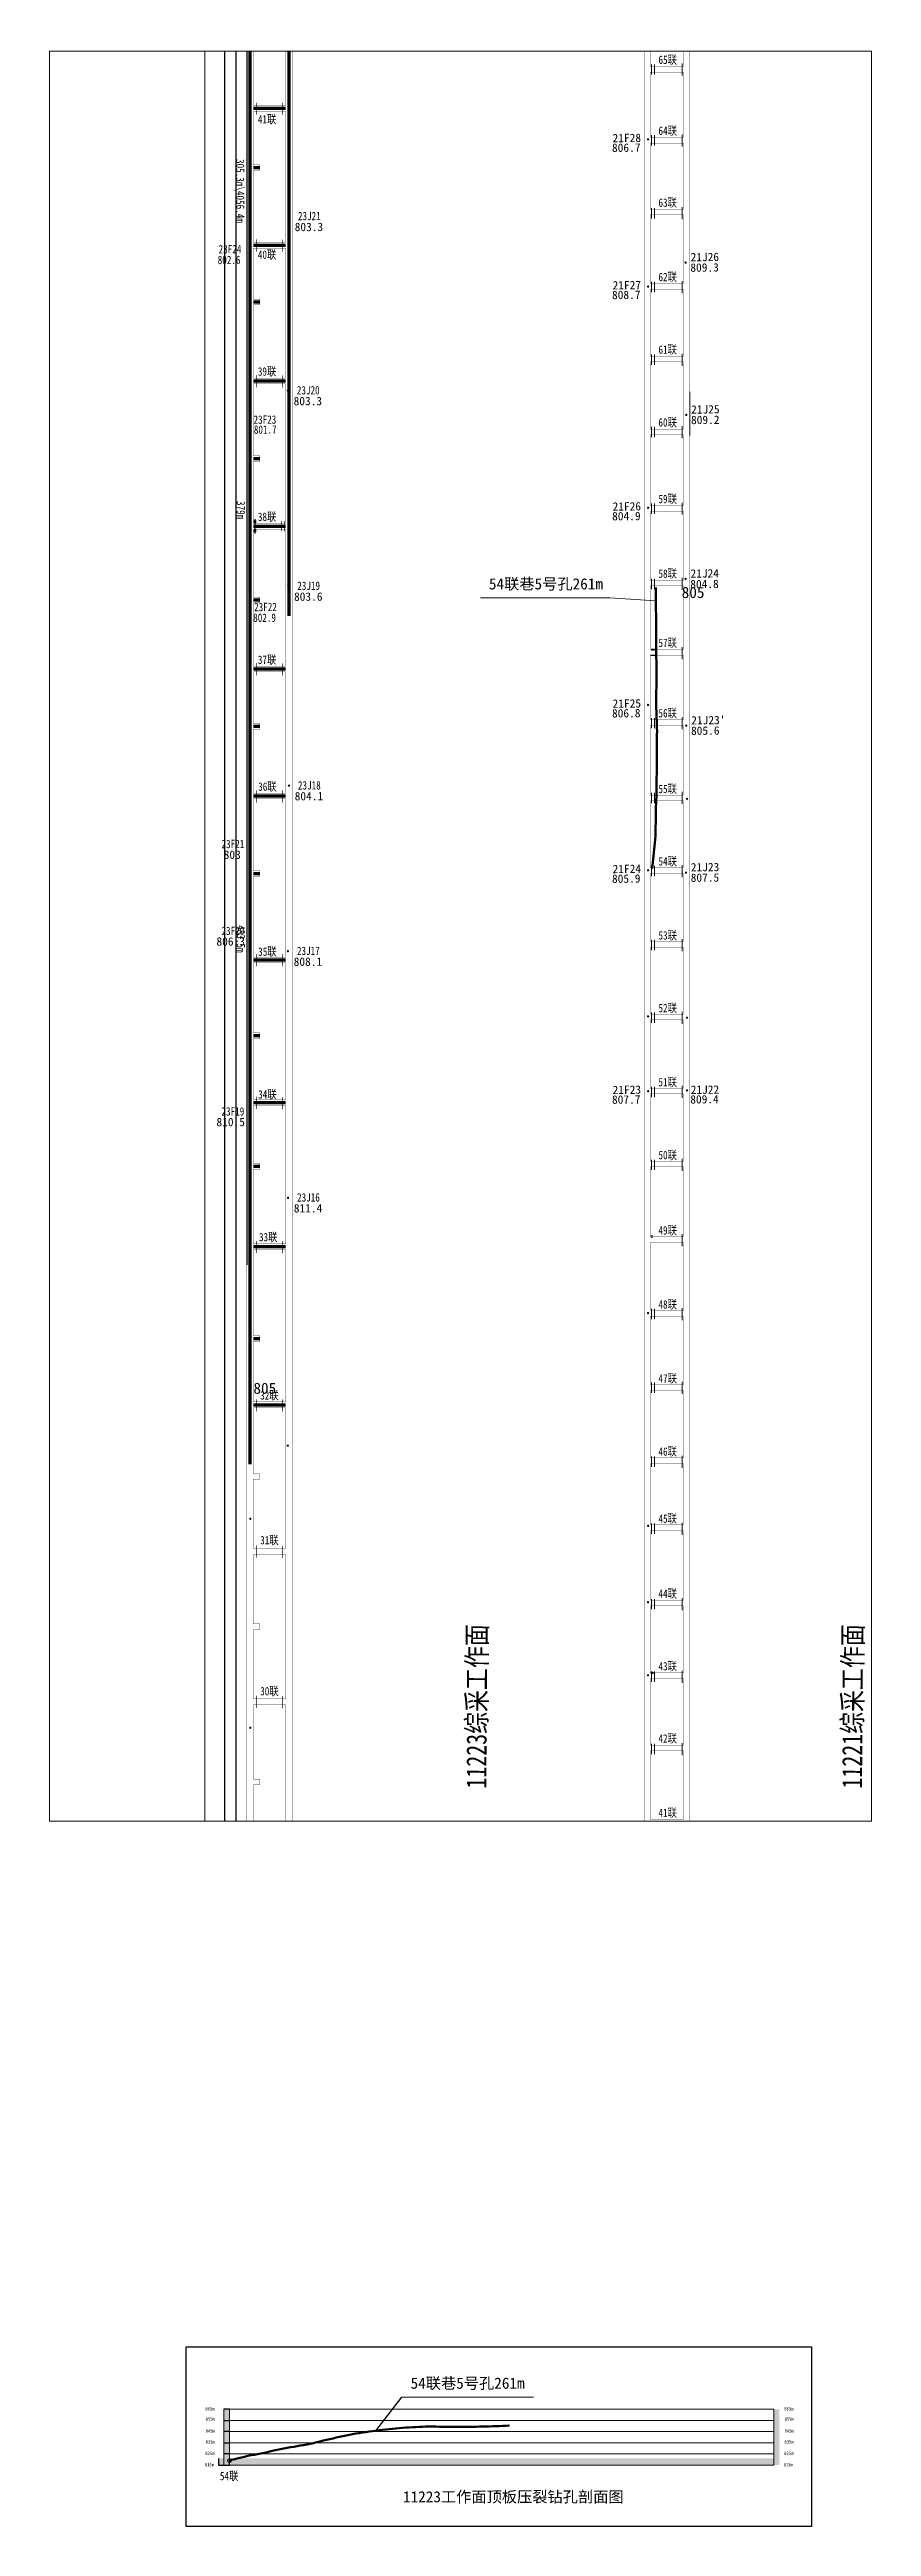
# Model space of a CAD drawing. Header units: millimetres. Extents: x 380 to 6899, y 282 to 2500.
# Drawn here: x 5105 to 5841, y 282 to 2500 of the extents above; entities that cross this region are included whole.
import ezdxf

# ---------------------------------------------------------------- set-up
doc = ezdxf.new("R2010")
doc.units = ezdxf.units.MM
doc.linetypes.add('0a10块段线', pattern=[5, 4, -1])
doc.linetypes.add('ACAD_ISO08W100', pattern=[36, 24, -3, 6, -3])
doc.layers.add('临时导线点', color=1, linetype='Continuous', lineweight=13, true_color=0xff0000)
doc.layers.add('永久导线点', color=1, linetype='Continuous', lineweight=13, true_color=0xff0000)
for name, color, linetype, lineweight in [('坐标网', 7, 'Continuous', 0), ('已掘煤巷', 7, 'Continuous', 0), ('巷道', 7, 'Continuous', 0), ('巷道名称', 7, 'Continuous', 0), ('巷道布置', 7, 'Continuous', 0), ('指北针', 7, 'Continuous', 0), ('等值线注记', 7, 'Continuous', 0), ('采区导线点', 7, 'Continuous', 0)]:
    doc.layers.add(name, color=color, linetype=linetype, lineweight=lineweight)
doc.layers.add('底图', color=7, linetype='Continuous')
doc.styles.add('hyh', font='simhei.ttf', dxfattribs={"width": 0.85})
doc.styles.get("Standard").update_dxf_attribs({"font": ''})
doc.styles.add('仿宋', font='simhei.ttf', dxfattribs={"width": 0.8})
doc.styles.add('宋体', font='SimSun.ttf')
doc.styles.add('等线体', font='simhei.ttf')
doc.styles.add('黑体', font='simhei.ttf')
doc.styles.get('Standard').set_extended_font_data('SimSun')
doc.linetypes.add('10421', pattern='A,2,[150,ltypeshp.shx,S=1,R=0,X=0,Y=1],1e-11', length=2)
doc.linetypes.add('FENCELINE1', pattern='A,0.25,-0.1,[133,ltypeshp.shx,S=0.1,R=0,X=-0.1,Y=0],-0.1,1', length=1.45)

msp = doc.modelspace()

# ---------------------------------------------------------------- texts
at = {"color": 5, "insert": (5279.2, 2401.8, 5030.9), "char_height": 7.5, "width": 24.194, "attachment_point": 1, "rotation": 270.2036, "style": '仿宋'}
msp.add_mtext('\\pxt1;305.3m\\\\4056.4m', dxfattribs=at)
at = {"color": 2, "insert": (5279.8, 2095.6, 5030.9), "char_height": 7.5, "width": 24.194, "attachment_point": 1, "rotation": 270.2036, "style": '仿宋'}
msp.add_mtext('\\pxt1;379m', dxfattribs=at)
at = {"color": 1, "insert": (5279.8, 1715.8, 5030.9), "char_height": 7.5, "width": 24.194, "attachment_point": 1, "rotation": 270.2036, "style": '仿宋'}
msp.add_mtext('\\pxt1;483.5m', dxfattribs=at)
at = {"layer": '临时导线点', "color": 0, "style": '宋体', "width": 0.8}
for s, p in [('41联', (5291.3, 2433.6, 5030.9)), ('23J21', (5327.2, 2347, 5030.9)), ('802.6', (5255.3, 2307.7, 5030.9)), ('23F24', (5256.1, 2317.3, 5030.9)), ('40联', (5291.3, 2312.4, 5030.9)), ('39联', (5291.3, 2207.8, 5030.9)), ('23J20', (5326.2, 2191, 5030.9)), ('23F23', (5287.4, 2164.7, 5030.9)), ('801.7', (5287.7, 2155.8, 5030.9)), ('38联', (5291.3, 2077.7, 5030.9)), ('23J19', (5326.6, 2015.9, 5030.9)), ('23F22', (5287.9, 1996.9, 5030.9)), ('802.9', (5287.1, 1987.3, 5030.9)), ('37联', (5291.3, 1949.7, 5030.9)), ('36联', (5291.6, 1836.1, 5030.9)), ('23J18', (5327.2, 1837.2, 5030.9)), ('23F21', (5258.7, 1784.7, 5030.9)), ('23F20', (5258.7, 1706.9, 5030.9)), ('35联', (5291.6, 1688.3, 5030.9)), ('23J17', (5326.3, 1689, 5030.9)), ('23F19', (5258.7, 1545.2, 5030.9)), ('34联', (5291.6, 1560.5, 5030.9)), ('23J16', (5326.4, 1468.2, 5030.9)), ('33联', (5292.3, 1432.7, 5030.9)), ('32联', (5293.4, 1291, 5030.9)), ('31联', (5293.4, 1161.3, 5030.9)), ('30联', (5293.4, 1026.1, 5030.9))]:
    msp.add_text(s, height=7.5, rotation=0.2036, dxfattribs=at).set_placement(p)
at = {"layer": '巷道', "style": '宋体', "width": 0.8}
for s, p in [('65联', (5650.2, 2486.9, 5030.9)), ('64联', (5650.2, 2423.4, 5030.9)), ('63联', (5650.2, 2359, 5030.9)), ('62联', (5650.2, 2292.4, 5030.9)), ('61联', (5650.2, 2227.4, 5030.9)), ('60联', (5650.2, 2162.2, 5030.9)), ('59联', (5650.2, 2093.6, 5030.9)), ('58联', (5650.2, 2026.8, 5030.9)), ('57联', (5650.2, 1964.8, 5030.9)), ('56联', (5650.2, 1901.8, 5030.9)), ('55联', (5650.2, 1834, 5030.9)), ('54联', (5650.2, 1769.1, 5030.9)), ('53联', (5650.2, 1702.8, 5030.9)), ('52联', (5650.2, 1637.8, 5030.9)), ('51联', (5650.2, 1571.4, 5030.9)), ('50联', (5650.2, 1506.1, 5030.9)), ('49联', (5650.2, 1438.7, 5030.9)), ('48联', (5650.2, 1372.4, 5030.9)), ('47联', (5650.2, 1306.1, 5030.9)), ('46联', (5650.2, 1240.6, 5030.9)), ('45联', (5650.2, 1180.6, 5030.9)), ('44联', (5650.2, 1113.4, 5030.9)), ('43联', (5650.2, 1048.4, 5030.9)), ('42联', (5650.2, 983.7, 5030.9)), ('41联', (5650.2, 917.1, 5030.9)), ('54联', (5257.3, 323.3, 4192.4))]:
    msp.add_text(s, height=7.5, rotation=0.2036, dxfattribs=at).set_placement(p)
at = {"layer": '巷道', "lineweight": 50, "char_height": 10, "attachment_point": 1}
for insert in [(5498.3, 2026.4, 5030.9), (5428.1, 415.2, 5030.9)]:
    msp.add_mtext_dynamic_manual_height_columns('54联巷5号孔261m', width=175.548, gutter_width=1, heights=[-10.5], dxfattribs=dict(at, insert=insert))
at = {"layer": '巷道', "lineweight": 30, "char_height": 3, "attachment_point": 1, "style": 'hyh'}
for s, insert in [('865m', (5244.2, 388.7, 5030.9)), ('855m', (5244.5, 379.6, 5030.9)), ('865m', (5762.9, 388.7, 5030.9)), ('855m', (5763.2, 379.6, 5030.9)), ('835m', (5244.4, 359.1, 5030.9)), ('845m', (5244.5, 369, 5030.9)), ('835m', (5763, 359.1, 5030.9)), ('845m', (5763.2, 369, 5030.9)), ('815m', (5243.7, 338.7, 5030.9)), ('825m', (5244.1, 348.9, 5030.9)), ('815m', (5762.3, 338.7, 5030.9)), ('825m', (5762.8, 348.9, 5030.9))]:
    msp.add_mtext_dynamic_manual_height_columns(s, width=27.407, gutter_width=1, heights=[-3], dxfattribs=dict(at, insert=insert))
at = {"layer": '巷道', "insert": (5421.3, 313.5, 5030.9), "char_height": 10, "width": 586.018, "attachment_point": 1}
msp.add_mtext('{\\fSimSun|b0|i0|c134|p2;11223工作面顶板压裂钻孔剖面图}', dxfattribs=at)
at = {"layer": '巷道名称', "style": '仿宋', "width": 0.8}
for s, p in [('11223综采工作面', (5496, 942.6, 4192.4)), ('11221综采工作面', (5832.6, 942.6, 4192.4))]:
    msp.add_text(s, height=18, rotation=89.775, dxfattribs=at).set_placement(p)
at = {"layer": '永久导线点', "color": 0, "style": '等线体'}
for s, p in [('21F28', (5609.1, 2416.8, 5030.9)), ('806.7', (5608.6, 2408.1, 5030.9)), ('21J26', (5679, 2310.2, 5030.9)), ('809.3', (5678.8, 2300.8, 5030.9)), ('21F27', (5609.1, 2285, 5030.9)), ('808.7', (5608.6, 2276.3, 5030.9)), ('21J25', (5679.5, 2173.8, 5030.9)), ('809.2', (5679.4, 2164.4, 5030.9)), ('804.9', (5608.7, 2078.2, 5030.9)), ('21F26', (5609.1, 2086.9, 5030.9)), ('21J24', (5678.9, 2026.9, 5030.9)), ('804.8', (5678.7, 2017.4, 5030.9)), ('806.8', (5608.6, 1901.7, 5030.9)), ('21F25', (5609.1, 1910.4, 5030.9)), ("21J23'", (5679.6, 1895.5, 5030.9)), ('805.6', (5679.4, 1886.1, 5030.9)), ('805.9', (5608.6, 1753.6, 5030.9)), ('21F24', (5609.1, 1762.3, 5030.9)), ('807.5', (5679.1, 1754.5, 5030.9)), ('21J23', (5679.2, 1763.9, 5030.9)), ('807.7', (5608.6, 1555.8, 5030.9)), ('21F23', (5609.1, 1564.5, 5030.9)), ('809.4', (5678.7, 1556, 5030.9)), ('21J22', (5679.1, 1564.6, 5030.9))]:
    msp.add_text(s, height=7.5, rotation=0.5847, dxfattribs=at).set_placement(p)
at = {"layer": '等值线注记', "color": 7, "style": '黑体'}
for p in [(5671, 2008.7, 5030.9), (5287.3, 1296.1, 5030.9)]:
    msp.add_text('805', height=10, dxfattribs=at).set_placement(p)
at = {"layer": '采区导线点', "color": 0, "style": '等线体'}
for s, p in [('803.3', (5324.3, 2337.2, 5030.9)), ('803.3', (5323.3, 2181.3, 5030.9)), ('803.6', (5323.7, 2006.2, 5030.9)), ('804.1', (5324.3, 1827.5, 5030.9)), ('803', (5260.7, 1775.1, 5030.9)), ('806.3', (5254.2, 1697.4, 5030.9)), ('808.1', (5323.4, 1679.3, 5030.9)), ('810.5', (5254.2, 1535.7, 5030.9)), ('811.4', (5323.5, 1458.5, 5030.9))]:
    msp.add_text(s, height=7.5, rotation=0.2036, dxfattribs=at).set_placement(p)

# ---------------------------------------------------------------- blocks, each defined once
blk = doc.blocks.new('A$C5287532C')
at = {"color": 1, "ltscale": 5, "const_width": 0.871}
for points in [[(0, 3.1), (9.5, 3.1)], [(0, 0.4), (9.5, 0.4)]]:
    blk.add_lwpolyline(points, dxfattribs=at)
blk = doc.blocks.new('A$C38615BD1')
at = {"color": 1, "lineweight": 25}
for p, q in [((0, 1.1), (9.2, 1.1)), ((1.8, 2.2), (1.8, 0)), ((2.9, 2.2), (2.9, 0)), ((9.2, 1.1), (12.8, 1.1)), ((9.9, 2.2), (9.9, 0)), ((11, 2.2), (11, 0))]:
    blk.add_line(p, q, dxfattribs=at)

# ---------------------------------------------------------------- hatches: boundary and pattern name
at = {"layer": '指北针', "lineweight": 30, "true_color": 0xc7c8ca}
h = msp.add_hatch(color=9, dxfattribs=at)
h.dxf.hatch_style = 1
h.paths.add_polyline_path([(5265.9, 386.9), (5260.9, 386.9), (5260.9, 376.9), (5265.9, 376.9)])
h.paths.add_polyline_path([(5265.9, 366.9), (5260.9, 366.9), (5260.9, 356.9), (5265.9, 356.9)])
h.paths.add_polyline_path([(5265.9, 344.4), (5265.9, 346.9), (5260.9, 346.9), (5260.9, 336.9), (5265.9, 336.9), (5265.9, 341.2, -0.414214), (5264.3, 342.8, -0.414214)])
h.paths.add_polyline_path([(5265.9, 344.4, 0.414214), (5264.3, 342.8, 0.414214), (5265.9, 341.2)], flags=17)
at = {"layer": '指北针', "lineweight": 20, "true_color": 0xc7c8ca}
h = msp.add_hatch(color=9, dxfattribs=at)
h.dxf.hatch_style = 1
h.paths.add_polyline_path([(5758.6, 386.9), (5753.6, 386.9), (5753.6, 376.9), (5758.6, 376.9)])
h.paths.add_polyline_path([(5758.6, 366.9), (5753.6, 366.9), (5753.6, 356.9), (5758.6, 356.9)])
h.paths.add_polyline_path([(5758.6, 344.4), (5758.6, 346.9), (5753.6, 346.9), (5753.6, 336.9), (5758.6, 336.9), (5758.6, 341.2, -0.414214), (5757, 342.8, -0.414214)])
h.paths.add_polyline_path([(5758.6, 344.4, 0.414214), (5757, 342.8, 0.414214), (5758.6, 341.2)], flags=17)
at = {"layer": '指北针', "lineweight": 30}
h = msp.add_hatch(color=4, dxfattribs=at)
h.dxf.hatch_style = 1
h.paths.add_polyline_path([(5260.9, 346.9), (5260.9, 356.9), (5265.9, 356.9), (5265.9, 346.9)])
h.paths.add_polyline_path([(5260.9, 366.9), (5260.9, 376.9), (5265.9, 376.9), (5265.9, 366.9)])
at = {"layer": '指北针', "lineweight": 20}
h = msp.add_hatch(color=4, dxfattribs=at)
h.dxf.hatch_style = 1
h.paths.add_polyline_path([(5758.6, 356.9), (5753.6, 356.9), (5753.6, 346.9), (5758.6, 346.9)])
h.paths.add_polyline_path([(5758.6, 376.9), (5753.6, 376.9), (5753.6, 366.9), (5758.6, 366.9)])
at = {"layer": '指北针', "lineweight": 30}
h = msp.add_hatch(color=7, dxfattribs=at)
h.dxf.hatch_style = 1
h.paths.add_polyline_path([(5255.9, 342.8), (5255.9, 336.9), (5753.6, 336.9), (5753.6, 342.8)])

# ---------------------------------------------------------------- linework, layer by layer
msp.add_line((5397, 367.6, 5030.9), (5420.2, 397.7, 5030.9))
at = {"color": 5, "const_width": 3, "elevation": 5030.9}
for points in [[(5284.2, 2498.3), (5284.2, 2095.4)], [(5287.1, 2447.1), (5316.2, 2447.1)], [(5287.1, 2394), (5293.1, 2394)], [(5287.1, 2324.6), (5316.2, 2324.6)], [(5287.1, 2273.8), (5293.1, 2273.8)], [(5287.1, 2203.1), (5316.2, 2203.1)], [(5287.1, 2133.5), (5293.1, 2133.5)]]:
    msp.add_lwpolyline(points, dxfattribs=at)
at = {"color": 1, "const_width": 3, "elevation": 5030.9}
for points in [[(5319.2, 2498.3), (5319.2, 1992.7)], [(5284.2, 1716.4), (5284.2, 1411.7)], [(5284.2, 1716.4), (5284.2, 1232.9)], [(5316.2, 1684.7), (5287.1, 1684.7)], [(5287.1, 1616.8), (5293.1, 1616.8)], [(5316.2, 1556.9), (5287.1, 1556.9)], [(5287.1, 1499.9), (5293.1, 1499.9)], [(5316.2, 1427.8), (5287.1, 1427.8)], [(5293.1, 1345.6), (5287.1, 1345.6)], [(5316.2, 1286.1), (5287.1, 1286.1)], [(5316.2, 1286.1), (5287.1, 1286.1)]]:
    msp.add_lwpolyline(points, dxfattribs=at)
at = {"color": 2, "const_width": 3, "elevation": 5030.9}
for points in [[(5284.2, 2095.4), (5284.2, 1716.4)], [(5281.3, 2073), (5281.5, 2073)], [(5287.1, 2073), (5316.2, 2073)], [(5287.1, 2007), (5293.1, 2007)], [(5287.1, 1945.1), (5316.2, 1945.1)], [(5287.1, 1893.8), (5293.1, 1893.8)], [(5316.2, 1831.3), (5287.1, 1831.3)], [(5287.1, 1762), (5293.1, 1762)]]:
    msp.add_lwpolyline(points, dxfattribs=at)
msp.add_lwpolyline([(5227.1, 442.7), (5787.2, 442.7), (5787.2, 281.9), (5227.1, 281.9)], close=True)
at = {"layer": '坐标网', "linetype": 'Continuous', "ltscale": 10}
msp.add_line((5243.7, 2498.3, 5030.9), (5243.7, 913.3, 5030.9), dxfattribs=at)
at = {"layer": '已掘煤巷', "ltscale": 5, "const_width": 0.3, "elevation": 5030.9}
for points in [[(5281.3, 1411.7), (5281.3, 2498.3)], [(5281.3, 913.3), (5281.3, 2498.3)], [(5287.1, 2449.6), (5287.1, 2498.3)], [(5316.2, 2449.6), (5316.2, 2498.3)], [(5322.2, 913.3), (5322.2, 2498.3)], [(5643, 2484.6), (5643, 2498.3)], [(5672.6, 2484.6), (5672.6, 2498.3)], [(5643, 2421.1), (5643, 2479.6)], [(5672.6, 2421.1), (5672.6, 2479.6)], [(5287.1, 2449.6), (5316.2, 2449.6)], [(5287.1, 2396.5), (5287.1, 2444.6)], [(5287.1, 2444.6), (5316.2, 2444.6)], [(5316.2, 2327.1), (5316.2, 2444.6)], [(5287.1, 2396.5), (5293.1, 2396.5)], [(5293.1, 2396.5), (5293.1, 2391.5)], [(5643, 2356.7), (5643, 2416.1)], [(5672.6, 2356.7), (5672.6, 2416.1)], [(5287.1, 2327.1), (5287.1, 2391.5)], [(5287.1, 2391.5), (5293.1, 2391.5)], [(5643, 2290.1), (5643, 2351.7)], [(5672.6, 2290.1), (5672.6, 2351.7)], [(5316.2, 2327.1), (5287.1, 2327.1)], [(5287.1, 2276.3), (5287.1, 2322.1)], [(5287.1, 2322.1), (5316.2, 2322.1)], [(5316.2, 2322.1), (5287.1, 2322.1)], [(5316.2, 2205.6), (5316.2, 2322.1)], [(5643, 2225.1), (5643, 2285.1)], [(5672.6, 2225.1), (5672.6, 2285.1)], [(5287.1, 2276.3), (5293.1, 2276.3)], [(5287.1, 2205.6), (5287.1, 2271.3)], [(5287.1, 2271.3), (5293.1, 2271.3)], [(5293.1, 2276.3), (5293.1, 2271.3)], [(5643, 2159.9), (5643, 2220.1)], [(5672.6, 2159.9), (5672.6, 2220.1)], [(5287.1, 2205.6), (5316.2, 2205.6)], [(5287.1, 2136), (5287.1, 2200.6)], [(5287.1, 2200.6), (5316.2, 2200.6)], [(5316.2, 2075.5), (5316.2, 2200.6)], [(5643, 2091.3), (5643, 2154.9)], [(5672.6, 2091.3), (5672.6, 2154.9)], [(5287.1, 2136), (5293.1, 2136)], [(5287.1, 2075.5), (5287.1, 2131)], [(5287.1, 2131), (5293.1, 2131)], [(5293.1, 2136), (5293.1, 2131)], [(5643, 2024.5), (5643, 2086.3)], [(5672.6, 2024.5), (5672.6, 2086.3)], [(5287.1, 2075.5), (5316.2, 2075.5)], [(5287.1, 2009.5), (5287.1, 2070.5)], [(5287.1, 2070.5), (5316.2, 2070.5)], [(5316.2, 1947.6), (5316.2, 2070.5)], [(5643, 1962.5), (5643, 2019.5)], [(5672.6, 1962.5), (5672.6, 2019.5)], [(5287.1, 2009.5), (5293.1, 2009.5)], [(5287.1, 1947.6), (5287.1, 2004.5)], [(5287.1, 2004.5), (5293.1, 2004.5)], [(5293.1, 2009.5), (5293.1, 2004.5)], [(5643, 1917.8), (5643, 1957.5)], [(5672.6, 1917.8), (5672.6, 1957.5)], [(5287.1, 1947.6), (5316.2, 1947.6)], [(5287.1, 1896.3), (5287.1, 1942.6)], [(5287.1, 1942.6), (5316.2, 1942.6)], [(5316.2, 1833.8), (5316.2, 1942.6)], [(5643, 1899.5), (5643, 1917.8)], [(5672.6, 1899.5), (5672.6, 1917.8)], [(5287.1, 1896.3), (5293.1, 1896.3)], [(5287.1, 1833.8), (5287.1, 1891.3)], [(5287.1, 1891.3), (5293.1, 1891.3)], [(5293.1, 1896.3), (5293.1, 1891.3)], [(5643, 1832.2), (5643, 1894.5)], [(5672.6, 1832.2), (5672.6, 1894.5)], [(5316.2, 1833.8), (5287.1, 1833.8)], [(5287.1, 1764.5), (5287.1, 1828.8)], [(5316.2, 1828.8), (5287.1, 1828.8)], [(5316.2, 1687.2), (5316.2, 1828.8)], [(5643, 1767.3), (5643, 1827.2)], [(5672.6, 1767.3), (5672.6, 1827.2)], [(5287.1, 1764.5), (5293.1, 1764.5)], [(5287.1, 1687.2), (5287.1, 1759.5)], [(5287.1, 1759.5), (5293.1, 1759.5)], [(5293.1, 1764.5), (5293.1, 1759.5)], [(5643, 1701), (5643, 1762.3)], [(5672.6, 1701), (5672.6, 1762.3)], [(5316.2, 1687.2), (5287.1, 1687.2)], [(5643, 1636), (5643, 1696)], [(5672.6, 1701), (5672.6, 1705.1)], [(5672.6, 1636), (5672.6, 1696)], [(5287.1, 1619.3), (5287.1, 1682.2)], [(5316.2, 1682.2), (5287.1, 1682.2)], [(5316.2, 1559.4), (5316.2, 1682.2)], [(5287.1, 1619.3), (5293.1, 1619.3)], [(5293.1, 1619.3), (5293.1, 1614.3)], [(5643, 1569.6), (5643, 1631)], [(5672.6, 1569.6), (5672.6, 1631)], [(5287.1, 1559.4), (5287.1, 1614.3)], [(5287.1, 1614.3), (5293.1, 1614.3)], [(5316.2, 1559.4), (5287.1, 1559.4)], [(5287.1, 1502.4), (5287.1, 1554.4)], [(5316.2, 1554.4), (5287.1, 1554.4)], [(5316.2, 1433.8), (5316.2, 1554.4)], [(5643, 1504.3), (5643, 1564.6)], [(5672.6, 1504.3), (5672.6, 1564.6)], [(5287.1, 1502.4), (5293.1, 1502.4)], [(5287.1, 1433.8), (5287.1, 1497.4)], [(5287.1, 1497.4), (5293.1, 1497.4)], [(5293.1, 1502.4), (5293.1, 1497.4)], [(5643, 1436.9), (5643, 1499.3)], [(5672.6, 1436.9), (5672.6, 1499.3)], [(5287.1, 1430.3), (5287.1, 1433.8)], [(5316.2, 1430.3), (5287.1, 1430.3)], [(5287.1, 1411.7), (5287.1, 1425.3)], [(5316.2, 1425.3), (5287.1, 1425.3)], [(5287.1, 1348.1), (5287.1, 1425.3)], [(5316.2, 1425.3), (5287.1, 1425.3)], [(5316.2, 1430.3), (5316.2, 1433.8)], [(5316.2, 1411.7), (5316.2, 1425.3)], [(5316.2, 1288.8), (5316.2, 1425.3)], [(5643, 1411.7), (5643, 1431.9)], [(5643, 1370.6), (5643, 1431.9)], [(5672.6, 1411.7), (5672.6, 1431.9)], [(5672.6, 1370.6), (5672.6, 1431.9)], [(5643, 1304.2), (5643, 1365.6)], [(5672.6, 1304.2), (5672.6, 1365.6)], [(5287.1, 1348.1), (5293.1, 1348.1)], [(5287.1, 1288.8), (5287.1, 1343.1)], [(5287.1, 1343.1), (5293.1, 1343.1)], [(5293.1, 1348.1), (5293.1, 1343.1)], [(5316.2, 1288.8), (5287.1, 1288.8)], [(5643, 1238.7), (5643, 1299.2)], [(5672.6, 1238.7), (5672.6, 1299.2)], [(5287.1, 1224.6), (5287.1, 1283.5)], [(5316.2, 1283.5), (5287.1, 1283.5)], [(5316.2, 1157.8), (5316.2, 1283.5)], [(5287.1, 1224.6), (5293.1, 1224.6)], [(5293.1, 1224.6), (5293.1, 1219.6)], [(5643, 1225.7), (5643, 1233.7)], [(5643, 1178.7), (5643, 1225.7)], [(5672.6, 1225.7), (5672.6, 1233.7)], [(5672.6, 1178.7), (5672.6, 1225.7)], [(5287.1, 1157.8), (5287.1, 1219.6)], [(5287.1, 1219.6), (5293.1, 1219.6)], [(5316.2, 1157.8), (5287.1, 1157.8)], [(5287.1, 1090), (5287.1, 1152.5)], [(5316.2, 1152.5), (5287.1, 1152.5)], [(5316.2, 1023.2), (5316.2, 1152.5)], [(5287.1, 1090), (5293.1, 1090)], [(5293.1, 1090), (5293.1, 1085)], [(5672.6, 1046.2), (5672.6, 1106.2)], [(5287.1, 1023.2), (5287.1, 1085)], [(5287.1, 1085), (5293.1, 1085)], [(5316.2, 1023.2), (5287.1, 1023.2)], [(5643, 981.5), (5643, 1041.2)], [(5672.6, 981.5), (5672.6, 1041.2)], [(5287.1, 951), (5287.1, 1017.9)], [(5316.2, 1017.9), (5287.1, 1017.9)], [(5316.2, 913.3), (5316.2, 1017.9)], [(5287.1, 951), (5293.1, 951)], [(5287.1, 913.3), (5287.1, 946)], [(5287.1, 946), (5293.1, 946)], [(5293.1, 951), (5293.1, 946)]]:
    msp.add_lwpolyline(points, dxfattribs=at)
at = {"layer": '巷道'}
for p, q in [((5606.5, 2008.9, 5030.9), (5490.6, 2008.9, 5030.9)), ((5606.5, 2008.9, 5030.9), (5537, 2008.9, 5030.9)), ((5647.8, 2006.1, 5030.9), (5606.5, 2008.9, 5030.9)), ((5538.2, 397.7, 5030.9), (5420.2, 397.7, 5030.9))]:
    msp.add_line(p, q, dxfattribs=at)
at = {"layer": '巷道', "lineweight": 30}
for p, q in [((5643, 1957.5, 5030.9), (5647.4, 1957.5, 5030.9)), ((5265.9, 386.9, 5030.9), (5260.9, 386.9, 5030.9)), ((5260.9, 376.9, 5030.9), (5265.9, 376.9, 5030.9)), ((5265.9, 366.9, 5030.9), (5260.9, 366.9, 5030.9)), ((5260.9, 356.9, 5030.9), (5265.9, 356.9, 5030.9)), ((5255.9, 342.8, 5030.9), (5255.9, 336.9, 5030.9)), ((5255.9, 336.9, 5030.9), (5265.9, 336.9, 5030.9)), ((5265.9, 346.9, 5030.9), (5260.9, 346.9, 5030.9)), ((5265.9, 336.9, 5030.9), (5265.9, 340.9, 5030.9))]:
    msp.add_line(p, q, dxfattribs=at)
at = {"layer": '巷道', "lineweight": 20}
for p, q in [((5260.9, 386.9, 5030.9), (5260.9, 336.9, 5030.9)), ((5265.9, 386.9, 5030.9), (5265.9, 336.9, 5030.9))]:
    msp.add_line(p, q, dxfattribs=at)
at = {"layer": '巷道', "linetype": '10421', "lineweight": 20}
for p, q in [((5265.9, 386.9, 5030.9), (5753.6, 386.9, 5030.9)), ((5753.6, 386.9, 5030.9), (5753.6, 336.9, 5030.9)), ((5265.9, 376.9, 5030.9), (5753.6, 376.9, 5030.9)), ((5265.9, 366.9, 5030.9), (5753.6, 366.9, 5030.9)), ((5265.9, 356.9, 5030.9), (5753.6, 356.9, 5030.9)), ((5255.9, 336.9, 5030.9), (5753.6, 336.9, 5030.9)), ((5265.9, 346.9, 6707.8), (5753.6, 346.9, 6185.7))]:
    msp.add_line(p, q, dxfattribs=at)
at = {"layer": '巷道', "color": 1, "elevation": 5030.9}
msp.add_lwpolyline([(5104.6, 2498.3), (5841, 2498.3), (5841, 913.3), (5104.6, 913.3)], close=True, dxfattribs=at)
at = {"layer": '巷道', "ltscale": 5, "const_width": 0.3, "elevation": 5030.9}
for points in [[(5637.7, 1917.8), (5637.7, 2498.3)], [(5643, 2484.6), (5672.6, 2484.6)], [(5678.1, 1917.8), (5678.1, 2498.3)], [(5643, 2479.6), (5672.6, 2479.6)], [(5643, 2421.1), (5672.6, 2421.1)], [(5643, 2416.1), (5672.6, 2416.1)], [(5643, 2356.7), (5672.6, 2356.7)], [(5643, 2351.7), (5672.6, 2351.7)], [(5643, 2290.1), (5672.6, 2290.1)], [(5643, 2285.1), (5672.6, 2285.1)], [(5643, 2225.1), (5672.6, 2225.1)], [(5643, 2220.1), (5672.6, 2220.1)], [(5643, 2159.9), (5672.6, 2159.9)], [(5643, 2154.9), (5672.6, 2154.9)], [(5643, 2091.3), (5672.6, 2091.3)], [(5643, 2086.3), (5672.6, 2086.3)], [(5643, 2024.5), (5672.6, 2024.5)], [(5643, 2019.5), (5672.6, 2019.5)], [(5643, 1957.5), (5672.6, 1957.5)], [(5637.7, 913.3), (5637.7, 1917.8)], [(5678.1, 913.3), (5678.1, 1917.8)], [(5643, 1899.5), (5672.6, 1899.5)], [(5643, 1894.5), (5672.6, 1894.5)], [(5643, 1832.2), (5672.6, 1832.2)], [(5643, 1827.2), (5672.6, 1827.2)], [(5643, 1767.3), (5672.6, 1767.3)], [(5643, 1762.3), (5672.6, 1762.3)], [(5643, 1701), (5672.6, 1701)], [(5643, 1696), (5672.6, 1696)], [(5643, 1636), (5672.6, 1636)], [(5643, 1631), (5672.6, 1631)], [(5643, 1569.6), (5672.6, 1569.6)], [(5643, 1564.6), (5672.6, 1564.6)], [(5643, 1504.3), (5672.6, 1504.3)], [(5643, 1499.3), (5672.6, 1499.3)], [(5643, 1436.9), (5672.6, 1436.9)], [(5643, 1431.9), (5672.6, 1431.9)], [(5643, 1431.9), (5672.6, 1431.9)], [(5643, 1370.6), (5672.6, 1370.6)], [(5643, 1365.6), (5672.6, 1365.6)], [(5643, 1304.2), (5672.6, 1304.2)], [(5643, 1299.2), (5672.6, 1299.2)], [(5643, 1238.7), (5672.6, 1238.7)], [(5643, 1233.7), (5672.6, 1233.7)], [(5643, 1178.7), (5672.6, 1178.7)], [(5643, 1111.2), (5643, 1173.7)], [(5643, 1173.7), (5672.6, 1173.7)], [(5672.6, 1111.2), (5672.6, 1173.7)], [(5643, 1111.2), (5672.6, 1111.2)], [(5643, 1046.2), (5643, 1106.2)], [(5643, 1106.2), (5672.6, 1106.2)], [(5643, 1046.2), (5672.6, 1046.2)], [(5643, 1041.2), (5672.6, 1041.2)], [(5643, 981.5), (5672.6, 981.5)], [(5643, 914.9), (5643, 976.5)], [(5643, 976.5), (5672.6, 976.5)], [(5672.6, 914.9), (5672.6, 976.5)], [(5643, 914.9), (5672.6, 914.9)]]:
    msp.add_lwpolyline(points, dxfattribs=at)
at = {"layer": '巷道', "elevation": 5030.9}
msp.add_lwpolyline([(5678.2, 2154.3), (5678.2, 2157.3), (5678.2, 2160.3), (5678.2, 2163.3), (5678.2, 2166.3), (5678.2, 2169.3), (5678.2, 2172.3), (5678.2, 2175.3), (5678.2, 2178.3), (5678.2, 2181.3), (5678.2, 2184.3), (5678.2, 2187.3), (5678.2, 2190.3), (5678.2, 2193.3)], dxfattribs=at)
at = {"layer": '巷道', "color": 1, "lineweight": 50, "elevation": 5030.9}
for points in [[(5644.5, 1767.3), (5644.7, 1769.2), (5645, 1772.1), (5645.4, 1775), (5645.7, 1777.9), (5646, 1780.8), (5646.4, 1783.7), (5646.7, 1786.6), (5647, 1789.5), (5647.2, 1792.5), (5647.4, 1795.4), (5647.4, 1798.4), (5647.5, 1801.3), (5647.6, 1804.2), (5647.7, 1807.1), (5647.7, 1810.1), (5647.7, 1813), (5647.8, 1815.9), (5647.8, 1818.9), (5647.9, 1821.8), (5648, 1824.8), (5648.2, 1827.7), (5648.3, 1830.7), (5648.4, 1833.7), (5648.4, 1836.6), (5648.4, 1839.5), (5648.4, 1842.5), (5648.5, 1845.4), (5648.5, 1848.3), (5648.6, 1851.2), (5648.6, 1854.1), (5648.7, 1857), (5648.6, 1860), (5648.7, 1862.9), (5648.7, 1865.8), (5648.7, 1868.7), (5648.6, 1871.7), (5648.6, 1874.6), (5648.6, 1877.6), (5648.7, 1880.5), (5648.7, 1883.5), (5648.8, 1886.5), (5648.9, 1889.4), (5648.8, 1892.4), (5648.8, 1895.4), (5648.7, 1898.3), (5648.5, 1901.3), (5648.4, 1904.3), (5648.3, 1907.3), (5648.2, 1910.2), (5648.1, 1913.2), (5648.1, 1916.2), (5648.1, 1919.2), (5648.1, 1922.2), (5648.2, 1925.2), (5648.3, 1928.2), (5648.3, 1931.2), (5648.3, 1934.2), (5648.4, 1937.2), (5648.4, 1940.2), (5648.3, 1943.2), (5648.3, 1946.2), (5648.3, 1949.2), (5648.3, 1952.2), (5648.2, 1955.2), (5648.2, 1958.2), (5648.1, 1961.2), (5648, 1964.2), (5648, 1967.2), (5648, 1970.2), (5648, 1973.2), (5648, 1976.2), (5648, 1979.2), (5648.1, 1982.2), (5648, 1985.2), (5648, 1988.2), (5648, 1991.2), (5648, 1994.1), (5647.9, 1997.1), (5647.8, 2000.1), (5647.8, 2003.1), (5647.8, 2006.1), (5647.8, 2009.1), (5647.8, 2012.1), (5647.8, 2015.1), (5647.8, 2018.1)], [(5265.9, 340.9), (5267.8, 341.5), (5270.7, 342.3), (5273.6, 343), (5276.5, 343.7), (5279.4, 344.3), (5282.3, 345), (5285.2, 345.6), (5288.2, 346.1), (5291.1, 346.7), (5294, 347.2), (5297, 347.9), (5299.9, 348.5), (5302.8, 349.2), (5305.7, 349.8), (5308.7, 350.5), (5311.6, 351.1), (5314.5, 351.7), (5317.5, 352.3), (5320.4, 352.8), (5323.4, 353.3), (5326.4, 353.8), (5329.3, 354.3), (5332.3, 354.8), (5335.2, 355.4), (5338.2, 356), (5341.1, 356.6), (5344, 357.3), (5346.9, 358), (5349.8, 358.8), (5352.7, 359.5), (5355.7, 360.2), (5358.6, 360.8), (5361.5, 361.5), (5364.4, 362.2), (5367.4, 362.8), (5370.3, 363.4), (5373.3, 364), (5376.2, 364.5), (5379.2, 365), (5382.1, 365.5), (5385.1, 366), (5388, 366.4), (5391, 366.9), (5394, 367.3), (5397, 367.6), (5399.9, 368), (5402.9, 368.4), (5405.9, 368.7), (5408.9, 369), (5411.8, 369.4), (5414.8, 369.7), (5417.8, 369.9), (5420.8, 370.2), (5423.8, 370.4), (5426.8, 370.6), (5429.8, 370.8), (5432.8, 370.9), (5435.8, 371.1), (5438.8, 371.2), (5441.8, 371.3), (5444.8, 371.3), (5447.8, 371.3), (5450.8, 371.3), (5453.8, 371.2), (5456.8, 371.2), (5459.8, 371.2), (5462.8, 371.2), (5465.8, 371.2), (5468.8, 371.2), (5471.8, 371.2), (5474.8, 371.2), (5477.8, 371.2), (5480.8, 371.2), (5483.8, 371.2), (5486.8, 371.2), (5489.8, 371.3), (5492.8, 371.3), (5495.8, 371.4), (5498.8, 371.5), (5501.8, 371.6), (5504.8, 371.7), (5507.8, 371.8), (5510.8, 372), (5513.8, 372.1), (5516.7, 372.2)]]:
    msp.add_lwpolyline(points, dxfattribs=at)
at = {"layer": '巷道', "color": 4, "ltscale": 5, "const_width": 0.3, "elevation": 5030.9}
msp.add_lwpolyline([(5643, 1962.5), (5672.6, 1962.5)], dxfattribs=at)
at = {"layer": '巷道', "color": 0, "const_width": 1, "elevation": 5030.9}
msp.add_lwpolyline([(5640.3, 1109.5, 1), (5641.3, 1109.5, 1)], format="xyb", close=True, dxfattribs=at)
at = {"layer": '巷道', "color": 150, "linetype": '0a10块段线', "ltscale": 3, "const_width": 0.125, "elevation": 5030.9}
msp.add_lwpolyline([(5672.6, 943), (5672.6, 939.1)], dxfattribs=at)
at = {"layer": '巷道'}
for centre, radius in [((5644.2, 1962.5, 5030.9), 0.367), ((5646.2, 1962.5, 5030.9), 0.37)]:
    msp.add_circle(centre, radius, dxfattribs=at)
at = {"layer": '巷道', "color": 1}
for centre, radius in [((5645.2, 1962.5, 5030.9), 0.369), ((5644.5, 1767.3, 5030.9), 1), ((5644.2, 1436.9, 5030.9), 0.837)]:
    msp.add_circle(centre, radius, dxfattribs=at)
at = {"layer": '巷道', "color": 1, "lineweight": -3}
msp.add_circle((5644.5, 1046.2, 6707.8), 0.805, dxfattribs=at)
at = {"layer": '巷道', "color": 1, "lineweight": 30}
msp.add_circle((5265.9, 340.9, 5030.9), 1.61, dxfattribs=at)
at = {"layer": '巷道布置', "color": 1, "linetype": 'FENCELINE1', "lineweight": -3, "ltscale": 15, "elevation": 5030.9}
for points in [[(5261.5, 2498.3), (5261.5, 913.3)], [(5281.5, 2498.3), (5281.5, 1411.7)]]:
    msp.add_lwpolyline(points, dxfattribs=at)
at = {"layer": '巷道布置', "color": 1, "linetype": 'ACAD_ISO08W100', "lineweight": 120, "ltscale": 1.2, "const_width": 1.2, "elevation": 5030.9}
msp.add_lwpolyline([(5271.7, 913.3), (5271.8, 2498.3)], dxfattribs=at)
at = {"layer": '底图', "color": 3, "ltscale": 5, "const_width": 0.871, "elevation": 5030.9}
for points in [[(5671.3, 2487.4), (5671.3, 2476.4)], [(5290.2, 2452.4), (5290.2, 2441.4)], [(5313.5, 2452.2), (5313.5, 2441.2)], [(5671.3, 2423.9), (5671.3, 2412.9)], [(5671.3, 2358.7), (5671.3, 2347.7)], [(5290.2, 2329.9), (5290.2, 2318.9)], [(5313.5, 2329.7), (5313.5, 2318.7)], [(5671.3, 2292.6), (5671.3, 2281.6)], [(5671.3, 2227.5), (5671.3, 2216.5)], [(5290.2, 2208.4), (5290.2, 2197.4)], [(5313.5, 2208.2), (5313.5, 2197.2)], [(5671.3, 2162.7), (5671.3, 2151.7)], [(5671.3, 2094.2), (5671.3, 2083.2)], [(5671.3, 2026.8), (5671.3, 2015.8)], [(5671.3, 1964.8), (5671.3, 1953.8)], [(5290.2, 1950.4), (5290.2, 1939.4)], [(5313.5, 1950.1), (5313.5, 1939.1)], [(5671.3, 1902.1), (5671.3, 1891.1)], [(5290.2, 1836.6), (5290.2, 1825.6)], [(5313.5, 1836.4), (5313.5, 1825.4)], [(5671.3, 1835.2), (5671.3, 1824.2)], [(5671.3, 1769.6), (5671.3, 1758.6)], [(5290.2, 1690), (5290.2, 1679)], [(5313.5, 1689.8), (5313.5, 1678.8)], [(5671.3, 1703.4), (5671.3, 1692.4)], [(5671.3, 1638.4), (5671.3, 1627.4)], [(5290.2, 1562.3), (5290.2, 1551.3)], [(5313.5, 1562), (5313.5, 1551)], [(5671.3, 1571.9), (5671.3, 1560.9)], [(5671.3, 1506.6), (5671.3, 1495.6)], [(5290.2, 1433.1), (5290.2, 1422.1)], [(5313.5, 1432.9), (5313.5, 1421.9)], [(5671.3, 1439.2), (5671.3, 1428.2)], [(5671.3, 1373), (5671.3, 1362)], [(5290.2, 1291.3), (5290.2, 1280.3)], [(5313.5, 1291.1), (5313.5, 1280.1)], [(5671.3, 1307), (5671.3, 1296)], [(5671.3, 1240.7), (5671.3, 1229.7)], [(5671.3, 1180.7), (5671.3, 1169.7)], [(5290.2, 1160.3), (5290.2, 1149.3)], [(5313.5, 1160.1), (5313.5, 1149.1)], [(5671.3, 1113.2), (5671.3, 1102.2)], [(5671.3, 1048.2), (5671.3, 1037.2)], [(5290.2, 1025.7), (5290.2, 1014.7)], [(5313.5, 1025.5), (5313.5, 1014.5)], [(5671.3, 983.4), (5671.3, 972.4)]]:
    msp.add_lwpolyline(points, dxfattribs=at)
at = {"layer": '采区导线点', "color": 0, "const_width": 1, "elevation": 5030.9}
for points in [[(5640.4, 2419.4, 1), (5641.4, 2419.4, 1)], [(5318.7, 2350.4, 1), (5319.7, 2350.4, 1)], [(5284.1, 2321.9, 1), (5285.1, 2321.9, 1)], [(5674, 2309.1, 1), (5675, 2309.1, 1)], [(5640.4, 2287.6, 1), (5641.4, 2287.6, 1)], [(5317.6, 2194.5, 1), (5318.6, 2194.5, 1)], [(5674.6, 2172.7, 1), (5675.6, 2172.7, 1)], [(5284.1, 2168.7, 1), (5285.1, 2168.7, 1)], [(5640.4, 2089.5, 1), (5641.4, 2089.5, 1)], [(5318, 2019.4, 1), (5319, 2019.4, 1)], [(5673.9, 2025.8, 1), (5674.9, 2025.8, 1)], [(5284.1, 2008.4, 1), (5285.1, 2008.4, 1)], [(5640.4, 1913, 1), (5641.4, 1913, 1)], [(5674.6, 1894.5, 1), (5675.6, 1894.5, 1)], [(5318.6, 1840.7, 1), (5319.6, 1840.7, 1)], [(5675.3, 1828.9, 1), (5676.3, 1828.9, 1)], [(5284.1, 1789.6, 1), (5285.1, 1789.6, 1)], [(5640.4, 1764.9, 1), (5641.4, 1764.9, 1)], [(5674.3, 1762.8, 1), (5675.3, 1762.8, 1)], [(5284.1, 1711.8, 1), (5285.1, 1711.8, 1)], [(5317.7, 1692.5, 1), (5318.7, 1692.5, 1)], [(5640.4, 1634.1, 1), (5641.4, 1634.1, 1)], [(5675.2, 1632.9, 1), (5676.2, 1632.9, 1)], [(5640.4, 1567.1, 1), (5641.4, 1567.1, 1)], [(5675.2, 1567.8, 1), (5676.2, 1567.8, 1)], [(5284.1, 1550.2, 1), (5285.1, 1550.2, 1)], [(5317.8, 1471.6, 1), (5318.8, 1471.6, 1)], [(5284, 1356.1, 1), (5285, 1356.1, 1)], [(5640.4, 1368.4, 1), (5641.4, 1368.4, 1)], [(5317.6, 1249.7, 1), (5318.6, 1249.7, 1)], [(5284, 1184.2, 1), (5285, 1184.2, 1)], [(5640.5, 1177.9, 1), (5641.5, 1177.9, 1)], [(5640.3, 1044, 1), (5641.3, 1044, 1)], [(5284, 997.1, 1), (5285, 997.1, 1)]]:
    msp.add_lwpolyline(points, format="xyb", close=True, dxfattribs=at)

# ---------------------------------------------------------------- block references
at = {"layer": '底图', "color": 7, "lineweight": 25}
for name, p, rotation in [('A$C5287532C', (5647.1, 2477.2, 5030.9), 90), ('A$C5287532C', (5647.1, 2413.7, 5030.9), 90), ('A$C5287532C', (5647.1, 2348.5, 5030.9), 90), ('A$C5287532C', (5647.1, 2282.4, 5030.9), 90), ('A$C5287532C', (5647.1, 2217.3, 5030.9), 90), ('A$C5287532C', (5647.1, 2152.5, 5030.9), 90), ('A$C5287532C', (5647.1, 2084, 5030.9), 90), ('A$C38615BD1', (5287.6, 2079.2, 5030.9), 270), ('A$C5287532C', (5311.9, 2077.8, 5030.9), 270), ('A$C5287532C', (5647.1, 2016.6, 5030.9), 90), ('A$C5287532C', (5647.1, 1891.9, 5030.9), 90), ('A$C5287532C', (5647.1, 1825, 5030.9), 90), ('A$C5287532C', (5647.1, 1759.4, 5030.9), 90), ('A$C5287532C', (5647.1, 1693.2, 5030.9), 90), ('A$C5287532C', (5647.1, 1628.2, 5030.9), 90), ('A$C5287532C', (5647.1, 1561.7, 5030.9), 90), ('A$C5287532C', (5647.1, 1496.4, 5030.9), 90), ('A$C5287532C', (5647.1, 1362.8, 5030.9), 90), ('A$C5287532C', (5647.1, 1296.8, 5030.9), 90), ('A$C5287532C', (5647.1, 1230.5, 5030.9), 90), ('A$C5287532C', (5647.1, 1170.5, 5030.9), 90), ('A$C5287532C', (5647.1, 1103, 5030.9), 90), ('A$C5287532C', (5647.1, 1038, 5030.9), 90), ('A$C5287532C', (5647.1, 973.3, 5030.9), 90)]:
    msp.add_blockref(name, p, dxfattribs=dict(at, rotation=rotation))

msp.set_redraw_order([(e.dxf.handle, doc.entitydb.next_handle()) for e in msp.query("TEXT MTEXT ATTDEF DIMENSION ARC_DIMENSION")])  # texts and dimensions are drawn at this point

doc.saveas('drawing.dxf')
